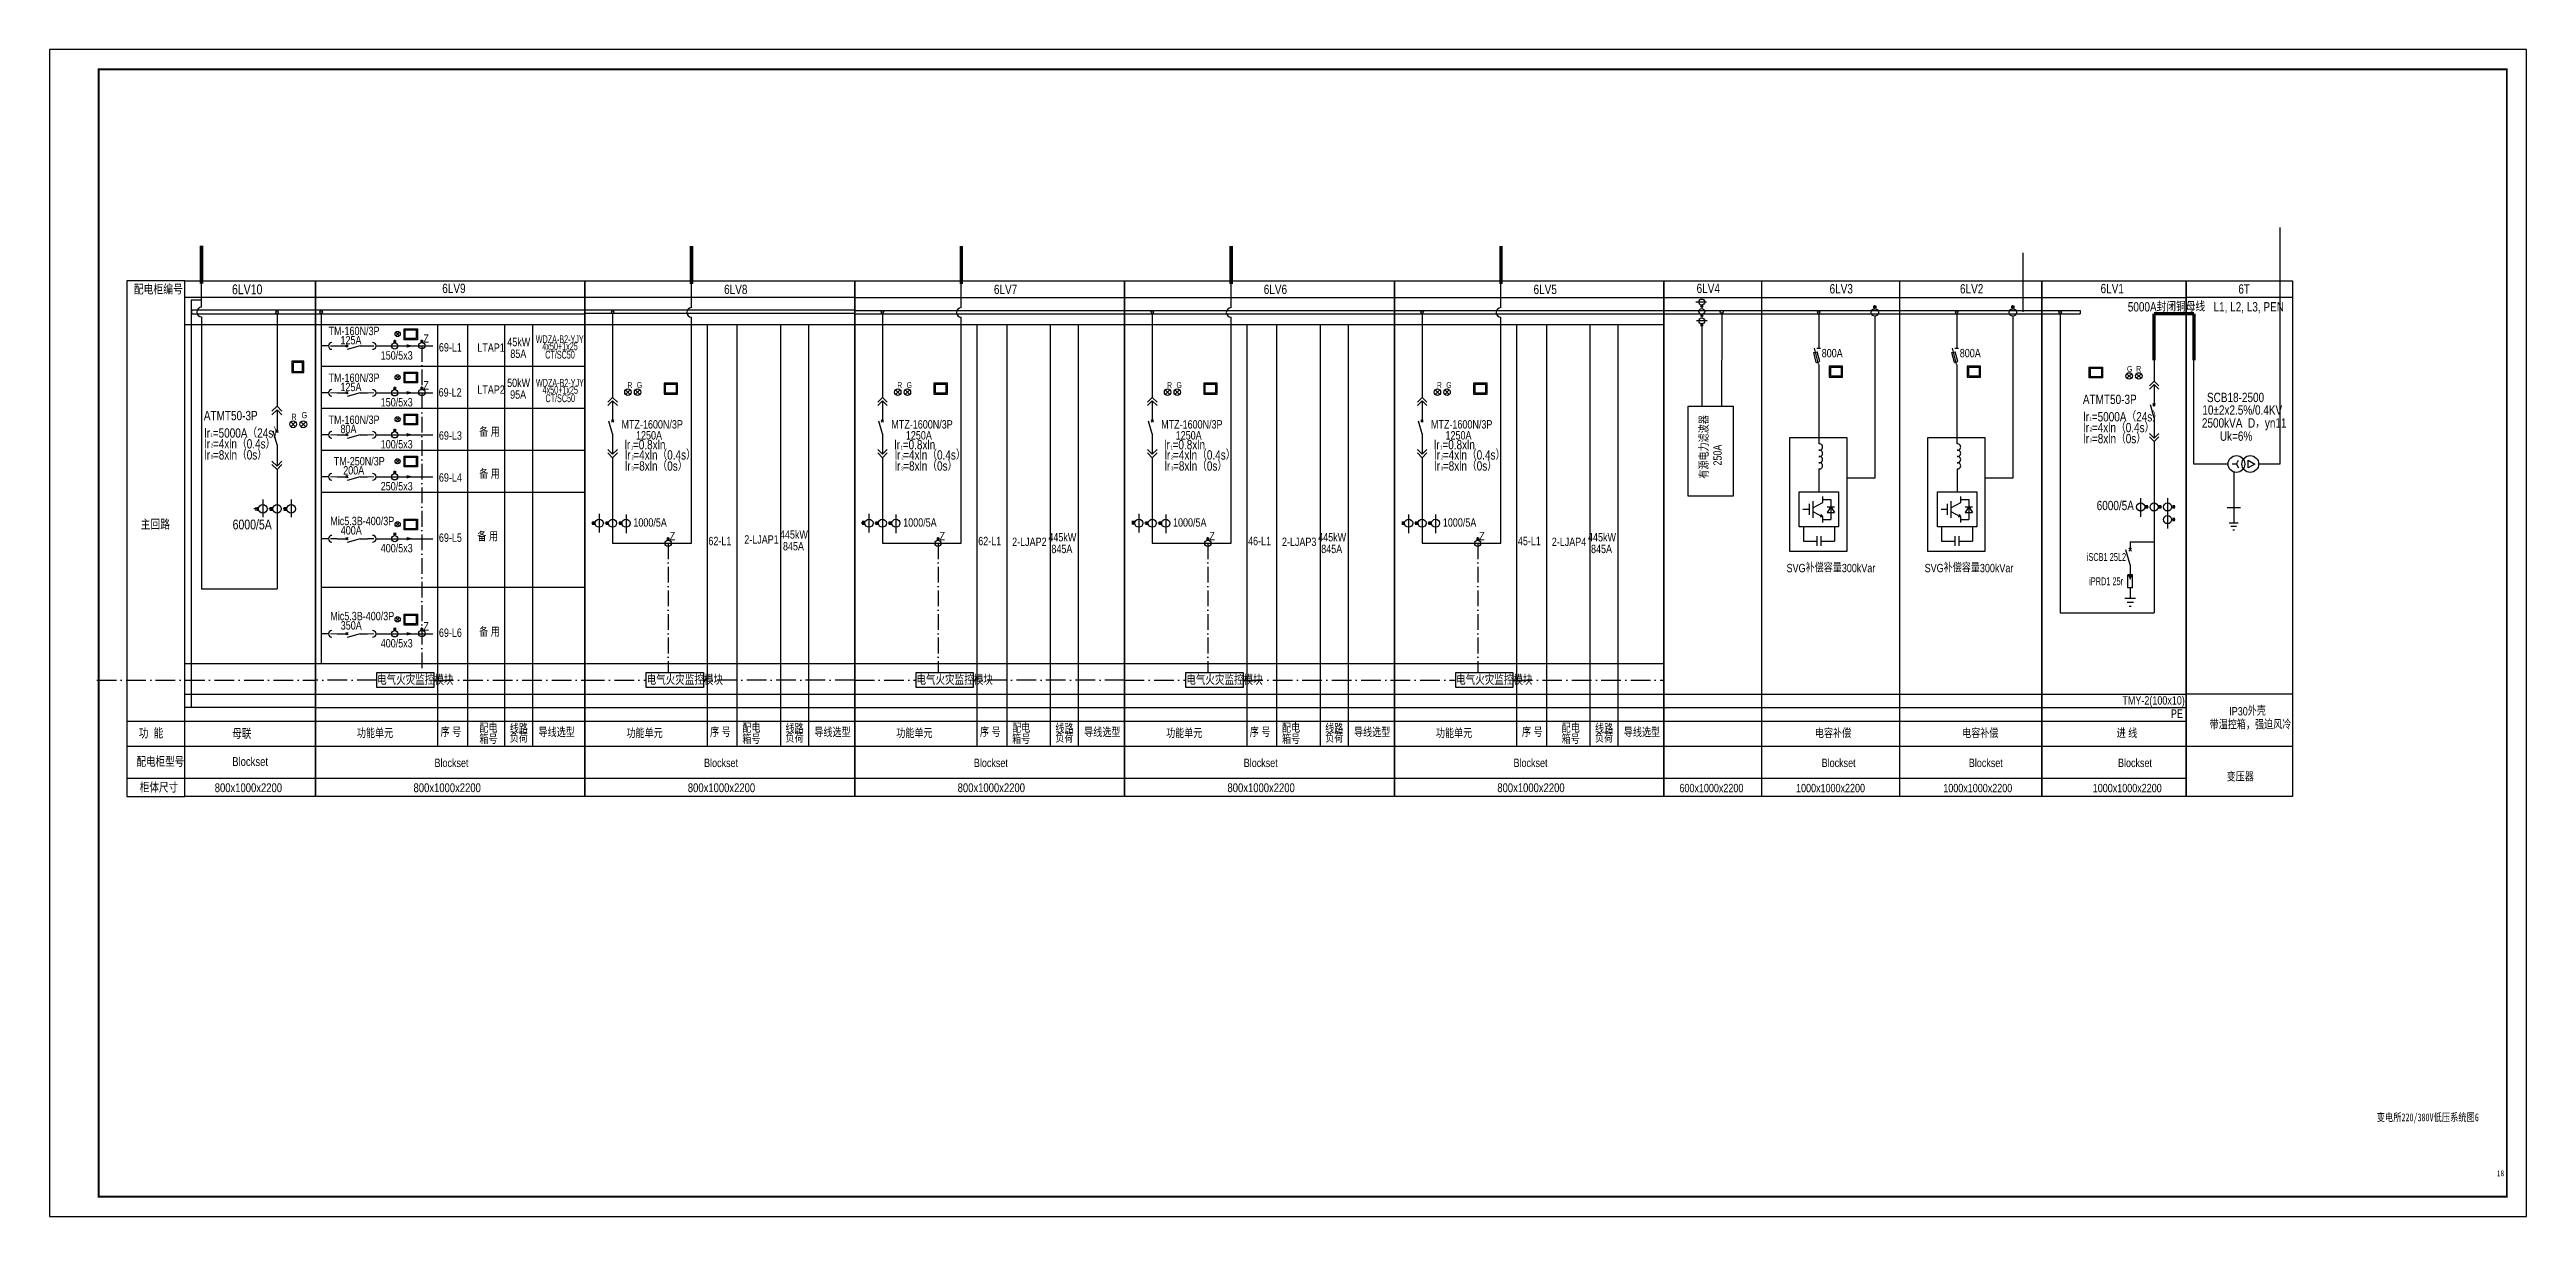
# Model space of a CAD drawing. Extents: x 562591 to 1355713, y 459382 to 835216.
# Drawn here: x 1096671 to 1222771, y 709962 to 769362 of the extents above; entities that cross this region are included whole.
import ezdxf
from ezdxf.enums import TextEntityAlignment as Align

# ---------------------------------------------------------------- set-up
doc = ezdxf.new("R2010")
doc.units = 0
doc.header["$LTSCALE"] = 1000
doc.header["$MEASUREMENT"] = 0
doc.linetypes.add('CONTROL', pattern=[1.5, 1, -0.25, 0, -0.25])
for name, color, linetype in [('!电气', 4, 'Continuous'), ('CAPDI-TK2', 7, 'Continuous'), ('ELEC', 3, 'Continuous'), ('esocket', 4, 'Continuous'), ('etext', 3, 'Continuous'), ('NOTE', 7, 'Continuous'), ('TEL_TITLE', 7, 'Continuous'), ('动力平面导线层', 3, 'Continuous'), ('动力平面尺寸标注层', 4, 'Continuous'), ('标注-动力', 7, 'Continuous'), ('照明平面导线层', 1, 'Continuous'), ('照明平面设备层', 3, 'Continuous')]:
    doc.layers.add(name, color=color, linetype=linetype)
doc.styles.add('CAPDI-仿宋', font='', dxfattribs={"width": 0.75})
doc.styles.add('CAPDI-宋体', font='', dxfattribs={"width": 0.75})
doc.styles.add('denggao', font='jrs.shx', dxfattribs={"width": 0.7, "height": 400, "bigfont": 'hztxt.shx'})
doc.styles.add('hz', font='jrs.shx', dxfattribs={"width": 0.7, "bigfont": 'hztxt.shx'})
doc.styles.add('JRS', font='jrs.shx', dxfattribs={"width": 0.9, "bigfont": 'hztxt.shx'})
doc.styles.get('CAPDI-仿宋').set_extended_font_data('FangSong')
doc.styles.get('CAPDI-宋体').set_extended_font_data('SimSun')
doc.linetypes.add('接地线', pattern='A,500,[136,eesltype.shx,S=100,R=0,X=0,Y=0],500,-200,60,-200', length=1460)

msp = doc.modelspace()

# ---------------------------------------------------------------- texts
at = {"layer": '!电气', "color": 120, "style": 'denggao', "width": 0.8}
for p in [(1113346, 737028, 770), (1127069, 737028, 770), (1140806, 737028, 770), (1154543, 737028, 770), (1168280, 737028, 770)]:
    msp.add_text('电气火灾监控模块', height=450, dxfattribs=at).set_placement(p)
at = {"color": 7, "ltscale": 0.75, "style": 'hz', "width": 0.7}
for s, height, p in [('G', 299, (1202435, 752959)), ('R', 299, (1202903, 752959)), ('R', 299, (1126092, 752134)), ('G', 299, (1126568, 752134)), ('R', 299, (1139829, 752134)), ('G', 299, (1140305, 752134)), ('R', 299, (1153566, 752134)), ('G', 299, (1154042, 752134)), ('R', 299, (1167303, 752134)), ('G', 299, (1167779, 752134)), ('R', 315, (1108984, 750509)), ('G', 315, (1109500, 750593)), ('1', 190, (1126260, 749009)), ('1', 190, (1139997, 749009)), ('1', 190, (1153734, 749009)), ('1', 190, (1167471, 749009))]:
    msp.add_text(s, height=height, dxfattribs=at).set_placement(p)
at = {"color": 1, "style": 'CAPDI-仿宋', "width": 0.75}
msp.add_text('18', height=300, dxfattribs=at).set_placement((1221449, 712009), align=Align.CENTER)
at = {"layer": 'CAPDI-TK2', "style": 'CAPDI-宋体', "width": 0.75}
msp.add_text('变电所220/380V低压系统图6', height=400, dxfattribs=at).set_placement((1217747, 714808), align=Align.CENTER)
at = {"layer": 'etext', "style": 'hz', "width": 0.7}
msp.add_text('iSCB1 25L2', height=400, dxfattribs=at).set_placement((1200389, 743329, -6761167))
msp.add_text('iPRD1 25r', height=400, dxfattribs=at).set_placement((1201372, 742304, -6761167), align=Align.MIDDLE)
at = {"layer": '动力平面尺寸标注层', "color": 3, "width": 0.8}
for s, height, style, p in [('配电柜编号', 500, 'JRS', (1100959, 756894)), ('6LV10', 500, 'JRS', (1105960, 756906)), ('6LV9', 475, 'JRS', (1116665, 756966)), ('6LV8', 475, 'JRS', (1131012, 756916)), ('6LV7', 475, 'JRS', (1144749, 756916)), ('6LV6', 475, 'JRS', (1158486, 756916)), ('6LV5', 475, 'JRS', (1172222, 756916)), ('6LV4', 475, 'JRS', (1180523, 756966)), ('6LV3', 475, 'JRS', (1187293, 756946)), ('6LV2', 475, 'JRS', (1193932, 756946)), ('6LV1', 475, 'JRS', (1201090, 756959)), ('6T', 475, 'JRS', (1208103, 756939)), ('5000A封闭铜母线   L1, L2, L3, PEN', 475, 'JRS', (1202474, 756028)), ('TM-160N/3P', 427.5, 'denggao', (1110877, 754824)), ('125A', 427.5, 'denggao', (1111482, 754355)), ('Z', 428, 'denggao', (1115705, 754440)), ('69-L1', 427.5, 'denggao', (1116494, 753990)), ('LTAP1', 427.5, 'denggao', (1118449, 753975)), ('800A', 427.5, 'denggao', (1186892, 753696)), ('800A', 427.5, 'denggao', (1193921, 753696)), ('TM-160N/3P', 427.5, 'denggao', (1110877, 752441)), ('150/5x3', 427.5, 'denggao', (1113531, 753578)), ('125A', 427.5, 'denggao', (1111482, 751973)), ('150/5x3', 427.5, 'denggao', (1113531, 751196)), ('Z', 428, 'denggao', (1115705, 752057)), ('69-L2', 427.5, 'denggao', (1116480, 751696)), ('LTAP2', 427.5, 'denggao', (1118449, 751838)), ('ATMT50-3P', 475, 'JRS', (1200188, 751319)), ('SCB18-2500', 475, 'JRS', (1206505, 751416)), ('ATMT50-3P', 475, 'JRS', (1104527, 750492)), ('TM-160N/3P', 427.5, 'denggao', (1110877, 750303)), ('MTZ-1600N/3P', 427.5, 'denggao', (1125789, 750069)), ('MTZ-1600N/3P', 427.5, 'denggao', (1139526, 750069)), ('MTZ-1600N/3P', 427.5, 'denggao', (1153263, 750069)), ('MTZ-1600N/3P', 427.5, 'denggao', (1167000, 750069)), ('lr =5000A（24s）', 475, 'JRS', (1200218, 750432)), ('lr =4xln（0.4s）', 475, 'JRS', (1200223, 749882)), ('2500kVA  D，yn11', 475, 'JRS', (1206248, 750118)), ('10%%P2x2.5%%%/0.4KV', 475, 'JRS', (1206270, 750777)), ('lr =5000A（24s）', 475, 'JRS', (1104558, 749605)), ('lr =4xln（0.4s）', 475, 'JRS', (1104563, 749055)), ('80A', 427.5, 'denggao', (1111482, 749835)), ('100/5x3', 427.5, 'denggao', (1113531, 749058)), ('69-L3', 427.5, 'denggao', (1116494, 749502)), ('备 用', 427.5, 'denggao', (1118542, 749655)), ('lr =0.8xln ', 475, 'JRS', (1125948, 749011)), ('1250A', 427.5, 'denggao', (1126529, 749511)), ('lr =0.8xln ', 475, 'JRS', (1139684, 749011)), ('1250A', 427.5, 'denggao', (1140266, 749511)), ('lr =0.8xln ', 475, 'JRS', (1153421, 749011)), ('1250A', 427.5, 'denggao', (1154003, 749511)), ('lr =0.8xln ', 475, 'JRS', (1167158, 749011)), ('1250A', 427.5, 'denggao', (1167740, 749511)), ('lr =8xln（0s）', 475, 'JRS', (1200224, 749319)), ('Uk=6%%%', 475, 'JRS', (1207160, 749446)), ('lr =8xln（0s）', 475, 'JRS', (1104564, 748492)), ('TM-250N/3P', 427.5, 'denggao', (1111143, 748193)), ('200A', 427.5, 'denggao', (1111622, 747730)), ('69-L4', 427.5, 'denggao', (1116494, 747364)), ('备 用', 427.5, 'denggao', (1118542, 747518)), ('lr =4xln（0.4s）', 475, 'JRS', (1125969, 748490)), ('lr =8xln（0s）', 475, 'JRS', (1125970, 747927)), ('lr =4xln（0.4s）', 475, 'JRS', (1139706, 748490)), ('lr =8xln（0s）', 475, 'JRS', (1139707, 747927)), ('lr =4xln（0.4s）', 475, 'JRS', (1153443, 748490)), ('lr =8xln（0s）', 475, 'JRS', (1153444, 747927)), ('lr =4xln（0.4s）', 475, 'JRS', (1167180, 748490)), ('lr =8xln（0s）', 475, 'JRS', (1167181, 747927)), ('250/5x3', 427.5, 'denggao', (1113531, 746921)), ('主回路', 500, 'JRS', (1101308, 744927)), ('6000/5A', 500, 'JRS', (1105991, 744935)), ('Mic5.3B-400/3P', 427.5, 'denggao', (1110965, 745149)), ('1000/5A', 427.5, 'denggao', (1126393, 745073)), ('1000/5A', 427.5, 'denggao', (1140130, 745073)), ('1000/5A', 427.5, 'denggao', (1153867, 745073)), ('1000/5A', 427.5, 'denggao', (1167604, 745073)), ('6000/5A', 475, 'JRS', (1200892, 745915)), ('400A', 427.5, 'denggao', (1111496, 744674)), ('400/5x3', 427.5, 'denggao', (1113531, 743766)), ('69-L5', 427.5, 'denggao', (1116494, 744303)), ('备 用', 427.5, 'denggao', (1118452, 744337)), ('Z', 428, 'denggao', (1128244, 744382)), ('62-L1', 427.5, 'denggao', (1130213, 744131)), ('2-LJAP1', 427.5, 'denggao', (1132039, 744210)), ('Z', 428, 'denggao', (1141981, 744382)), ('62-L1', 427.5, 'denggao', (1143950, 744131)), ('2-LJAP2', 427.5, 'denggao', (1145676, 744090)), ('Z', 428, 'denggao', (1155718, 744382)), ('46-L1', 427.5, 'denggao', (1157687, 744131)), ('2-LJAP3', 427.5, 'denggao', (1159413, 744090)), ('Z', 428, 'denggao', (1169455, 744382)), ('45-L1', 427.5, 'denggao', (1171424, 744131)), ('2-LJAP4', 427.5, 'denggao', (1173150, 744090)), ('SVG补偿容量300kVar', 427.5, 'denggao', (1185105, 742753)), ('SVG补偿容量300kVar', 427.5, 'denggao', (1192133, 742753)), ('Mic5.3B-400/3P', 427.5, 'denggao', (1110965, 740310)), ('350A', 427.5, 'denggao', (1111496, 739835)), ('Z', 428, 'denggao', (1115705, 739788)), ('400/5x3', 427.5, 'denggao', (1113531, 738927)), ('69-L6', 427.5, 'denggao', (1116494, 739464)), ('备 用', 427.5, 'denggao', (1118542, 739480)), ('TMY-2(100x10)', 427.5, 'denggao', (1202200, 736017)), ('PE', 427.5, 'denggao', (1204671, 735343)), ('带温控箱，强迫风冷', 427.5, 'denggao', (1206643, 734768)), ('IP30外壳', 427.5, 'denggao', (1207640, 735464)), ('功  能', 450, 'denggao', (1101217, 734304)), ('母联', 450, 'denggao', (1105973, 734280)), ('功能单元', 427.5, 'denggao', (1112317, 734321)), ('序 号', 427.5, 'denggao', (1116577, 734376)), ('箱号', 427.5, 'denggao', (1118554, 734021)), ('配电', 427.5, 'denggao', (1118554, 734584)), ('线路', 427.5, 'denggao', (1120100, 734560)), ('负荷', 427.5, 'denggao', (1120100, 734088)), ('导线选型', 427.5, 'denggao', (1121566, 734367)), ('功能单元', 427.5, 'denggao', (1126041, 734321)), ('序 号', 427.5, 'denggao', (1130300, 734376)), ('箱号', 427.5, 'denggao', (1131940, 734021)), ('配电', 427.5, 'denggao', (1131940, 734584)), ('线路', 427.5, 'denggao', (1134139, 734560)), ('负荷', 427.5, 'denggao', (1134139, 734088)), ('导线选型', 427.5, 'denggao', (1135606, 734367)), ('功能单元', 427.5, 'denggao', (1139778, 734321)), ('序 号', 427.5, 'denggao', (1144037, 734376)), ('箱号', 427.5, 'denggao', (1145677, 734021)), ('配电', 427.5, 'denggao', (1145677, 734584)), ('线路', 427.5, 'denggao', (1147876, 734560)), ('负荷', 427.5, 'denggao', (1147876, 734088)), ('导线选型', 427.5, 'denggao', (1149343, 734367)), ('功能单元', 427.5, 'denggao', (1153514, 734321)), ('序 号', 427.5, 'denggao', (1157774, 734376)), ('箱号', 427.5, 'denggao', (1159414, 734021)), ('配电', 427.5, 'denggao', (1159414, 734584)), ('线路', 427.5, 'denggao', (1161613, 734560)), ('负荷', 427.5, 'denggao', (1161613, 734088)), ('导线选型', 427.5, 'denggao', (1163080, 734367)), ('功能单元', 427.5, 'denggao', (1167251, 734321)), ('序 号', 427.5, 'denggao', (1171628, 734376)), ('箱号', 427.5, 'denggao', (1173655, 734021)), ('配电', 427.5, 'denggao', (1173655, 734584)), ('线路', 427.5, 'denggao', (1175350, 734560)), ('负荷', 427.5, 'denggao', (1175350, 734088)), ('导线选型', 427.5, 'denggao', (1176817, 734367)), ('电容补偿', 427.5, 'denggao', (1186545, 734321)), ('电容补偿', 427.5, 'denggao', (1194040, 734321)), ('进 线', 427.5, 'denggao', (1201906, 734321)), ('配电柜型号', 450, 'denggao', (1101097, 732854)), ('Blockset', 450, 'denggao', (1105973, 732893)), ('Blockset', 427.5, 'denggao', (1116271, 732837)), ('Blockset', 427.5, 'denggao', (1129994, 732837)), ('Blockset', 427.5, 'denggao', (1143731, 732837)), ('Blockset', 427.5, 'denggao', (1157468, 732837)), ('Blockset', 427.5, 'denggao', (1171205, 732837)), ('Blockset', 427.5, 'denggao', (1186889, 732837)), ('Blockset', 427.5, 'denggao', (1194383, 732837)), ('Blockset', 427.5, 'denggao', (1201977, 732837)), ('柜体尺寸', 450, 'denggao', (1101269, 731543)), ('800x1000x2200', 450, 'denggao', (1105081, 731560)), ('800x1000x2200', 450, 'denggao', (1115202, 731560)), ('800x1000x2200', 450, 'denggao', (1129166, 731560)), ('800x1000x2200', 450, 'denggao', (1142903, 731560)), ('800x1000x2200', 450, 'denggao', (1156640, 731560)), ('800x1000x2200', 450, 'denggao', (1170377, 731560)), ('600x1000x2200', 427.5, 'denggao', (1179649, 731555)), ('1000x1000x2200', 427.5, 'denggao', (1185587, 731555)), ('1000x1000x2200', 427.5, 'denggao', (1193082, 731555)), ('1000x1000x2200', 427.5, 'denggao', (1200691, 731555)), ('变压器', 427.5, 'denggao', (1207505, 732110))]:
    msp.add_text(s, height=height, dxfattribs=dict(at, style=style)).set_placement(p)
at = {"layer": '动力平面尺寸标注层', "color": 3, "style": 'denggao'}
for s, height, width, p in [('45kW', 427.5, 0.8, (1120559, 754482)), ('85A', 427.5, 0.8, (1120535, 753878)), ('WDZA-B2-YJY', 400, 0.6, (1122644, 754618)), ('4x50+1x25', 400, 0.6, (1122660, 754258)), ('CT/SC50', 400, 0.6, (1122660, 753838)), ('50kW', 427.5, 0.8, (1120551, 752404)), ('95A', 427.5, 0.8, (1120527, 751801)), ('WDZA-B2-YJY', 400, 0.6, (1122655, 752400)), ('4x50+1x25', 400, 0.6, (1122671, 752040)), ('CT/SC50', 400, 0.6, (1122671, 751621)), ('445kW', 427.5, 0.8, (1134566, 744685)), ('845A', 427.5, 0.8, (1134543, 744081)), ('445kW', 427.5, 0.8, (1148233, 744546)), ('845A', 427.5, 0.8, (1148209, 743942)), ('445kW', 427.5, 0.8, (1161970, 744546)), ('845A', 427.5, 0.8, (1161946, 743942)), ('445kW', 427.5, 0.8, (1175707, 744546)), ('845A', 427.5, 0.8, (1175683, 743942))]:
    msp.add_text(s, height=height, dxfattribs=dict(at, width=width)).set_placement(p, align=Align.MIDDLE)
at = {"layer": '动力平面尺寸标注层', "color": 3, "style": 'denggao', "width": 0.8}
for s, p in [('有源电力滤波器', (1181137, 747519, 0)), ('250A', (1181800, 748185, 0))]:
    msp.add_text(s, height=427.5, rotation=90, dxfattribs=at).set_placement(p)
at = {"layer": '标注-动力', "color": 7, "ltscale": 0.75, "style": 'hz', "width": 0.7}
for s, p in [('1', (1200516, 750465)), ('1', (1104855, 749638)), ('2', (1104878, 749107)), ('3', (1200529, 749369)), ('2', (1200539, 749933)), ('3', (1104868, 748543)), ('3', (1126290, 747943)), ('2', (1126300, 748506)), ('3', (1140027, 747943)), ('2', (1140037, 748506)), ('3', (1153764, 747943)), ('2', (1153774, 748506)), ('3', (1167501, 747943)), ('2', (1167511, 748506))]:
    msp.add_text(s, height=190, dxfattribs=at).set_placement(p)

# ---------------------------------------------------------------- linework, layer by layer
at = {"layer": '!电气'}
for p, q in [((1110190, 756740), (1103561, 756740)), ((1123926, 756740), (1110203, 756740)), ((1123926, 731332), (1123926, 757595)), ((1137663, 756740), (1123926, 756740)), ((1137663, 756740), (1178860, 756740)), ((1178860, 756740), (1198106, 756740)), ((1178860, 756740), (1198106, 756740)), ((1183826, 757595), (1183826, 731332)), ((1183826, 757595), (1183826, 731332)), ((1190855, 757595), (1190855, 731332)), ((1198106, 756740), (1205446, 756740)), ((1210866, 756740), (1205446, 756740)), ((1103561, 755358), (1110190, 755358)), ((1110190, 756091), (1103922, 756091)), ((1103922, 755914), (1110190, 755914)), ((1110190, 755914), (1123926, 755914)), ((1123926, 756091), (1110203, 756091)), ((1110203, 755358), (1123926, 755358)), ((1116421, 755358), (1116421, 733897)), ((1117941, 755358), (1117941, 733897)), ((1119839, 755358), (1119839, 733897)), ((1121264, 755358), (1121264, 733897)), ((1137663, 756091), (1123926, 756091)), ((1137663, 755920), (1123926, 755920)), ((1123926, 755358), (1137663, 755358)), ((1130144, 755358), (1130144, 733897)), ((1131664, 755358), (1131664, 733897)), ((1133878, 755358), (1133878, 733897)), ((1135303, 755358), (1135303, 733897)), ((1137663, 755358), (1151400, 755358)), ((1143881, 755358), (1143881, 733897)), ((1145401, 755358), (1145401, 733897)), ((1147615, 755358), (1147615, 733897)), ((1149040, 755358), (1149040, 733897)), ((1151400, 755358), (1165137, 755358)), ((1157618, 755358), (1157618, 733897)), ((1159138, 755358), (1159138, 733897)), ((1161352, 755358), (1161352, 733897)), ((1162777, 755358), (1162777, 733897)), ((1165124, 755358), (1169090, 755358)), ((1169104, 755358), (1178860, 755358)), ((1171355, 755358), (1171355, 733897)), ((1172875, 755358), (1172875, 733897)), ((1175089, 755358), (1175089, 733897)), ((1176514, 755358), (1176514, 733897)), ((1110520, 753247), (1123926, 753247)), ((1110520, 751109), (1123926, 751109)), ((1137650, 751083), (1137663, 751083)), ((1151387, 751083), (1151400, 751083)), ((1165124, 751083), (1165137, 751083)), ((1110507, 748972), (1123913, 748972)), ((1137650, 748946), (1137663, 748946)), ((1151387, 748946), (1151400, 748946)), ((1165124, 748946), (1165137, 748946)), ((1110507, 746834), (1123913, 746834)), ((1110520, 741995), (1123926, 741995)), ((1103561, 738101), (1110190, 738101)), ((1110203, 738101), (1123926, 738101)), ((1123926, 738101), (1137663, 738101)), ((1137663, 738101), (1151400, 738101)), ((1151400, 738101), (1169104, 738101)), ((1169104, 738101), (1178860, 738101)), ((1103561, 736549), (1110190, 736549)), ((1110190, 736549), (1110190, 736549)), ((1110190, 736549), (1110190, 736549)), ((1110190, 736549), (1114156, 736549)), ((1114156, 736549), (1114170, 736549)), ((1114170, 736549), (1123926, 736549)), ((1123913, 736549), (1123913, 736549)), ((1123913, 736549), (1123913, 736549)), ((1123913, 736549), (1127879, 736549)), ((1123926, 736549), (1123926, 736549)), ((1123926, 736549), (1123926, 736549)), ((1123926, 736549), (1137663, 736549)), ((1123926, 736549), (1123926, 736549)), ((1123926, 736549), (1123926, 736549)), ((1127879, 736549), (1127893, 736549)), ((1137650, 736549), (1141616, 736549)), ((1137650, 736549), (1137650, 736549)), ((1137650, 736549), (1137650, 736549)), ((1137663, 736549), (1151400, 736549)), ((1141616, 736549), (1141630, 736549)), ((1151387, 736549), (1155353, 736549)), ((1151387, 736549), (1151387, 736549)), ((1151387, 736549), (1151387, 736549)), ((1151400, 736549), (1165137, 736549)), ((1155353, 736549), (1155367, 736549)), ((1165124, 736549), (1165124, 736549)), ((1165124, 736549), (1165124, 736549)), ((1165124, 736549), (1169090, 736549)), ((1169090, 736549), (1169104, 736549)), ((1169104, 736549), (1178860, 736549)), ((1178860, 736549), (1198106, 736549)), ((1198106, 736549), (1205446, 736549)), ((1210866, 736549), (1205446, 736549)), ((1100610, 735180), (1110190, 735180)), ((1110190, 735180), (1110190, 735180)), ((1110190, 735180), (1110190, 735180)), ((1110203, 735180), (1123926, 735180)), ((1123913, 735180), (1123913, 735180)), ((1123913, 735180), (1123913, 735180)), ((1123913, 735180), (1127879, 735180)), ((1123926, 735180), (1137663, 735180)), ((1123926, 735180), (1123926, 735180)), ((1123926, 735180), (1123926, 735180)), ((1127879, 735180), (1127893, 735180)), ((1137650, 735180), (1141616, 735180)), ((1137650, 735180), (1137650, 735180)), ((1137650, 735180), (1137650, 735180)), ((1137663, 735180), (1151400, 735180)), ((1141616, 735180), (1141630, 735180)), ((1151387, 735180), (1155353, 735180)), ((1151387, 735180), (1151387, 735180)), ((1151387, 735180), (1151387, 735180)), ((1151400, 735180), (1165137, 735180)), ((1155353, 735180), (1155367, 735180)), ((1165124, 735180), (1165124, 735180)), ((1165124, 735180), (1165124, 735180)), ((1165124, 735180), (1169090, 735180)), ((1169090, 735180), (1169104, 735180)), ((1169104, 735180), (1178860, 735180)), ((1178860, 735180), (1198106, 735180)), ((1198106, 735180), (1205446, 735180)), ((1100610, 733897), (1110190, 733897)), ((1110190, 733897), (1114156, 733897)), ((1114156, 733897), (1114170, 733897)), ((1114170, 733897), (1123926, 733897)), ((1123926, 733897), (1137663, 733897)), ((1127879, 733897), (1127893, 733897)), ((1137663, 733897), (1151400, 733897)), ((1141616, 733897), (1141630, 733897)), ((1151400, 733897), (1165137, 733897)), ((1155353, 733897), (1155367, 733897)), ((1165124, 733897), (1169090, 733897)), ((1169090, 733897), (1169104, 733897)), ((1169104, 733897), (1178860, 733897)), ((1178860, 733897), (1198106, 733897)), ((1198106, 733897), (1205446, 733897)), ((1205446, 733897), (1210866, 733897)), ((1100610, 732274), (1110188, 732274)), ((1110203, 732272), (1123926, 732273)), ((1123926, 732274), (1137663, 732274)), ((1123926, 732274), (1123926, 732274)), ((1123926, 732274), (1123926, 732274)), ((1137650, 732274), (1137650, 732274)), ((1137650, 732274), (1137650, 732274)), ((1137663, 732274), (1151400, 732274)), ((1151387, 732274), (1151387, 732274)), ((1151387, 732274), (1151387, 732274)), ((1151400, 732274), (1165137, 732274)), ((1165124, 732274), (1165124, 732274)), ((1165124, 732274), (1165124, 732274)), ((1165124, 732274), (1169090, 732274)), ((1169090, 732274), (1178860, 732274)), ((1178860, 732274), (1198106, 732274)), ((1198106, 732274), (1205446, 732274))]:
    msp.add_line(p, q, dxfattribs=at)
for points in [[(1103561, 757595), (1100610, 757595), (1100610, 731332), (1103561, 731332)], [(1103561, 757595), (1110190, 757595), (1110190, 731332), (1103561, 731332)], [(1110203, 757595), (1123926, 757595), (1123926, 731332), (1110203, 731332)], [(1110203, 757595), (1110203, 757595), (1110203, 731332), (1110203, 731332)], [(1110203, 757595), (1110203, 757595), (1110203, 731332), (1110203, 731332)], [(1110203, 757595), (1110203, 757595), (1110203, 731332), (1110203, 731332)], [(1110203, 757595), (1110203, 757595), (1110203, 731332), (1110203, 731332)], [(1123926, 757595), (1137663, 757595), (1137663, 731332), (1123926, 731332)], [(1123926, 757595), (1123926, 757595), (1123926, 731332), (1123926, 731332)], [(1123926, 757595), (1123926, 757595), (1123926, 731332), (1123926, 731332)], [(1137663, 757595), (1151400, 757595), (1151400, 731332), (1137663, 731332)], [(1137663, 757595), (1137663, 757595), (1137663, 731332), (1137663, 731332)], [(1137663, 757595), (1137663, 757595), (1137663, 731332), (1137663, 731332)], [(1137663, 757595), (1137663, 757595), (1137663, 731332), (1137663, 731332)], [(1151400, 757595), (1165137, 757595), (1165137, 731332), (1151400, 731332)], [(1151400, 757595), (1151400, 757595), (1151400, 731332), (1151400, 731332)], [(1151400, 757595), (1151400, 757595), (1151400, 731332), (1151400, 731332)], [(1151400, 757595), (1151400, 757595), (1151400, 731332), (1151400, 731332)], [(1165137, 757595), (1165137, 757595), (1165137, 731332), (1165137, 731332)], [(1165137, 757595), (1165137, 757595), (1165137, 731332), (1165137, 731332)], [(1165137, 757595), (1178860, 757595), (1178860, 731332), (1165137, 731332)], [(1165137, 757595), (1165137, 757595), (1165137, 731332), (1165137, 731332)], [(1178860, 757595), (1198106, 757595), (1198106, 731332), (1178860, 731332)], [(1178860, 757595), (1198106, 757595), (1198106, 731332), (1178860, 731332)], [(1198106, 757595), (1205446, 757595), (1205446, 731332), (1198106, 731332)], [(1205446, 757595), (1210866, 757595), (1210866, 731332), (1205446, 731332)]]:
    msp.add_lwpolyline(points, close=True, dxfattribs=at)
at = {"layer": '!电气', "color": 1}
msp.add_lwpolyline([(1182402, 751199), (1180082, 751199), (1180082, 746650), (1182402, 746650)], close=True, dxfattribs=at)
at = {"color": 4, "ltscale": 0.3}
for p, q in [((1103922, 755914), (1103922, 756085)), ((1137663, 756085), (1178860, 756085)), ((1137663, 755914), (1178860, 755914)), ((1178860, 756085), (1198106, 756085)), ((1178860, 755914), (1198106, 755914)), ((1198106, 756085), (1198106, 756085)), ((1198106, 756085), (1200055, 756085)), ((1198106, 755914), (1198106, 755914)), ((1198106, 755914), (1200055, 755914)), ((1200055, 756085), (1200055, 755914))]:
    msp.add_line(p, q, dxfattribs=at)
at = {"color": 7, "ltscale": 0.3}
for p, q in [((1125094, 751414), (1125336, 751656)), ((1125578, 751414), (1125336, 751656)), ((1138831, 751414), (1139073, 751656)), ((1139315, 751414), (1139073, 751656)), ((1152568, 751414), (1152810, 751656)), ((1153052, 751414), (1152810, 751656)), ((1166305, 751414), (1166547, 751656)), ((1166789, 751414), (1166547, 751656)), ((1203572, 752240), (1203813, 752482)), ((1203572, 752069), (1203813, 752311)), ((1204055, 752240), (1203813, 752482)), ((1204055, 752069), (1203813, 752311)), ((1107996, 750953), (1108251, 751208)), ((1107996, 750773), (1108251, 751028)), ((1108505, 750953), (1108251, 751208)), ((1108505, 750773), (1108251, 751028)), ((1125094, 751243), (1125336, 751485)), ((1125336, 749794), (1125149, 750452)), ((1125275, 750391), (1125396, 750512)), ((1125275, 750512), (1125396, 750391)), ((1125578, 751243), (1125336, 751485)), ((1138831, 751243), (1139073, 751485)), ((1139073, 749794), (1138886, 750452)), ((1139012, 750391), (1139133, 750512)), ((1139012, 750512), (1139133, 750391)), ((1139315, 751243), (1139073, 751485)), ((1152568, 751243), (1152810, 751485)), ((1152810, 749794), (1152623, 750452)), ((1152749, 750391), (1152870, 750512)), ((1152749, 750512), (1152870, 750391)), ((1153052, 751243), (1152810, 751485)), ((1166305, 751243), (1166547, 751485)), ((1166547, 749794), (1166360, 750452)), ((1166486, 750391), (1166607, 750512)), ((1166486, 750512), (1166607, 750391)), ((1166789, 751243), (1166547, 751485)), ((1203813, 750619), (1203626, 751277)), ((1203874, 751216), (1203753, 751337)), ((1203874, 751337), (1203753, 751216)), ((1108251, 749247), (1108054, 749940)), ((1108187, 749876), (1108314, 750003)), ((1108187, 750003), (1108314, 749876)), ((1203572, 749825), (1203813, 749583)), ((1203572, 749654), (1203813, 749412)), ((1204055, 749825), (1203813, 749583)), ((1204055, 749654), (1203813, 749412)), ((1107996, 748411), (1108251, 748157)), ((1107996, 748231), (1108251, 747977)), ((1108505, 748411), (1108251, 748157)), ((1108505, 748231), (1108251, 747977)), ((1125094, 749000), (1125336, 748758)), ((1125094, 748829), (1125336, 748587)), ((1125578, 749000), (1125336, 748758)), ((1125578, 748829), (1125336, 748587)), ((1138831, 749000), (1139073, 748758)), ((1138831, 748829), (1139073, 748587)), ((1139315, 749000), (1139073, 748758)), ((1139315, 748829), (1139073, 748587)), ((1152568, 749000), (1152810, 748758)), ((1152568, 748829), (1152810, 748587)), ((1153052, 749000), (1152810, 748758)), ((1153052, 748829), (1152810, 748587)), ((1166305, 749000), (1166547, 748758)), ((1166305, 748829), (1166547, 748587)), ((1166789, 749000), (1166547, 748758)), ((1166789, 748829), (1166547, 748587)), ((1208097, 745254), (1207635, 745254)), ((1208004, 745080), (1207728, 745080)), ((1207906, 744905), (1207823, 744905))]:
    msp.add_line(p, q, dxfattribs=at)
at = {"color": 1, "ltscale": 0.3}
for p, q in [((1202596, 744299), (1202596, 743903)), ((1202596, 744299), (1203813, 744299)), ((1202596, 743134), (1202596, 742627)), ((1202596, 741961), (1202596, 741431))]:
    msp.add_line(p, q, dxfattribs=at)
at = {"color": 0, "ltscale": 0.3}
for p, q in [((1202716, 742627), (1202476, 742627)), ((1202476, 741961), (1202476, 742627)), ((1202716, 741961), (1202476, 741961)), ((1202716, 741961), (1202716, 742627))]:
    msp.add_line(p, q, dxfattribs=at)
at = {"color": 3, "ltscale": 0.3}
for p, q in [((1202327, 741431), (1202866, 741431)), ((1202435, 741227), (1202758, 741227)), ((1202549, 741023), (1202647, 741023))]:
    msp.add_line(p, q, dxfattribs=at)
at = {"color": 4, "ltscale": 0.3}
for centre in [(1110498, 756002), (1125336, 756002), (1139073, 756002), (1152810, 756002), (1166547, 756002)]:
    msp.add_circle(centre, 64.1, dxfattribs=at)
at = {"color": 0, "ltscale": 0.3}
msp.add_solid([(1202477, 742627), (1202716, 742627), (1202596, 742351), (1202716, 742627)], dxfattribs=at)
at = {"layer": 'ELEC', "color": 0}
for p, q in [((1202596, 743134), (1202378, 743903)), ((1202667, 743832), (1202526, 743973)), ((1202667, 743973), (1202526, 743832))]:
    msp.add_line(p, q, dxfattribs=at)
at = {"layer": 'esocket'}
for points in [[(1113326, 737651), (1116235, 737651), (1116235, 736883), (1113326, 736883)], [(1127049, 737651), (1129958, 737651), (1129958, 736883), (1127049, 736883)], [(1140786, 737651), (1143695, 737651), (1143695, 736883), (1140786, 736883)], [(1154523, 737651), (1157432, 737651), (1157432, 736883), (1154523, 736883)], [(1168260, 737651), (1171169, 737651), (1171169, 736883), (1168260, 736883)]]:
    msp.add_lwpolyline(points, close=True, dxfattribs=at)
at = {"layer": 'NOTE'}
msp.add_circle((1108251, 755998), 67.5, dxfattribs=at)
at = {"layer": 'TEL_TITLE'}
msp.add_lwpolyline([(1096671, 709962), (1222771, 709962), (1222771, 769362), (1096671, 769362)], close=True, dxfattribs=at)
at = {"layer": 'TEL_TITLE', "const_width": 100}
msp.add_lwpolyline([(1099171, 710962), (1221771, 710962), (1221771, 768362), (1099171, 768362)], close=True, dxfattribs=at)
at = {"layer": '动力平面导线层', "linetype": '接地线', "ltscale": 0.01}
msp.add_line((1207866, 747860), (1207866, 745254), dxfattribs=at)
at = {"layer": '动力平面导线层', "linetype": '接地线', "ltscale": 0.002}
for p, q in [((1110190, 735874), (1103561, 735874)), ((1110190, 735874), (1123926, 735874)), ((1123913, 735874), (1137650, 735874)), ((1137663, 735874), (1151400, 735874)), ((1151400, 735875), (1169117, 735874)), ((1169117, 735874), (1178860, 735874)), ((1178860, 735875), (1198106, 735875)), ((1198106, 735875), (1205446, 735875))]:
    msp.add_line(p, q, dxfattribs=at)
msp.add_lwpolyline([(1104412, 756605), (1103875, 756605), (1103875, 735875)], dxfattribs=at)
at = {"layer": '动力平面尺寸标注层', "color": 3}
for p, q in [((1197130, 759021), (1197130, 756011)), ((1207541, 746050), (1208204, 746050))]:
    msp.add_line(p, q, dxfattribs=at)
at = {"layer": '标注-动力', "ltscale": 0.3}
for p, q in [((1180850, 756314), (1180724, 756314)), ((1180850, 756263), (1180724, 756263)), ((1180850, 755836), (1180724, 755836)), ((1180850, 755786), (1180724, 755786)), ((1180850, 755353), (1180724, 755353)), ((1180787, 756358), (1180787, 756220)), ((1180787, 755880), (1180787, 755742)), ((1180787, 755397), (1180787, 755259)), ((1189674, 756289), (1189516, 756289)), ((1189674, 756226), (1189516, 756226)), ((1189595, 756171), (1189595, 756343)), ((1196703, 756289), (1196545, 756289)), ((1196703, 756226), (1196545, 756226)), ((1196624, 756171), (1196624, 756343)), ((1111881, 754212), (1111760, 754333)), ((1111760, 754212), (1111881, 754333)), ((1112478, 754273), (1111820, 754086)), ((1114176, 754536), (1114310, 754536)), ((1114176, 754482), (1114310, 754482)), ((1114243, 754434), (1114243, 754582)), ((1114299, 754975), (1114485, 754790)), ((1114299, 754790), (1114485, 754975)), ((1115561, 754547), (1115695, 754547)), ((1115561, 754494), (1115695, 754494)), ((1115628, 754446), (1115628, 754593)), ((1180850, 755302), (1180724, 755302)), ((1186732, 753343), (1186523, 754166)), ((1186642, 754158), (1186822, 754158)), ((1193761, 753343), (1193552, 754166)), ((1193671, 754158), (1193851, 754158)), ((1186489, 753935), (1186664, 753979)), ((1186615, 753436), (1186489, 753935)), ((1186615, 753436), (1186790, 753480)), ((1186790, 753480), (1186664, 753979)), ((1193518, 753935), (1193693, 753979)), ((1193644, 753436), (1193518, 753935)), ((1193644, 753436), (1193819, 753480)), ((1193819, 753480), (1193693, 753979)), ((1202658, 752863), (1202426, 752631)), ((1202658, 752631), (1202426, 752863)), ((1203150, 752631), (1202918, 752863)), ((1203150, 752863), (1202918, 752631)), ((1111881, 751830), (1111760, 751951)), ((1111760, 751830), (1111881, 751951)), ((1112478, 751890), (1111820, 751703)), ((1114176, 752153), (1114310, 752153)), ((1114176, 752099), (1114310, 752099)), ((1114243, 752052), (1114243, 752199)), ((1114298, 752772), (1114484, 752587)), ((1114298, 752587), (1114484, 752772)), ((1115561, 752165), (1115695, 752165)), ((1115561, 752111), (1115695, 752111)), ((1115628, 752064), (1115628, 752211)), ((1126000, 751806), (1126232, 752038)), ((1126000, 752038), (1126232, 751806)), ((1126491, 752038), (1126723, 751806)), ((1126491, 751806), (1126723, 752038)), ((1139737, 751806), (1139969, 752038)), ((1139737, 752038), (1139969, 751806)), ((1140228, 752038), (1140460, 751806)), ((1140228, 751806), (1140460, 752038)), ((1153474, 751806), (1153706, 752038)), ((1153474, 752038), (1153706, 751806)), ((1153965, 752038), (1154197, 751806)), ((1153965, 751806), (1154197, 752038)), ((1167211, 751806), (1167443, 752038)), ((1167211, 752038), (1167443, 751806)), ((1167702, 752038), (1167934, 751806)), ((1167702, 751806), (1167934, 752038)), ((1108949, 750164), (1109194, 750408)), ((1108949, 750408), (1109194, 750164)), ((1109467, 750408), (1109711, 750164)), ((1109467, 750164), (1109711, 750408)), ((1114298, 750635), (1114484, 750449)), ((1114298, 750449), (1114484, 750635)), ((1111881, 749692), (1111760, 749813)), ((1111760, 749692), (1111881, 749813)), ((1112478, 749753), (1111820, 749566)), ((1114176, 750015), (1114310, 750015)), ((1114176, 749962), (1114310, 749962)), ((1114243, 749914), (1114243, 750061)), ((1186738, 749602), (1186738, 749288)), ((1193767, 749602), (1193767, 749288)), ((1114176, 747878), (1114310, 747878)), ((1114176, 747824), (1114310, 747824)), ((1114243, 747777), (1114243, 747924)), ((1114298, 748497), (1114484, 748312)), ((1114298, 748312), (1114484, 748497)), ((1186753, 748011), (1186753, 747425)), ((1193782, 748011), (1193782, 747425)), ((1111881, 747555), (1111760, 747676)), ((1111760, 747555), (1111881, 747676)), ((1112478, 747615), (1111820, 747428)), ((1186753, 747425), (1186753, 746846)), ((1186953, 746308), (1186953, 746603)), ((1193782, 747425), (1193782, 746846)), ((1193982, 746308), (1193982, 746603)), ((1107315, 745979), (1107068, 745979)), ((1107179, 746069), (1107179, 745889)), ((1107251, 746069), (1107251, 745889)), ((1108035, 745979), (1107838, 745979)), ((1107899, 746069), (1107899, 745889)), ((1107971, 746069), (1107971, 745889)), ((1108755, 745979), (1108558, 745979)), ((1108619, 746069), (1108619, 745889)), ((1108691, 746069), (1108691, 745889)), ((1114299, 745291), (1114485, 745105)), ((1114299, 745105), (1114485, 745291)), ((1124447, 745252), (1124260, 745252)), ((1124318, 745338), (1124318, 745167)), ((1124387, 745338), (1124387, 745167)), ((1125131, 745252), (1124944, 745252)), ((1125002, 745338), (1125002, 745167)), ((1125071, 745338), (1125071, 745167)), ((1125815, 745252), (1125628, 745252)), ((1125686, 745338), (1125686, 745167)), ((1125755, 745338), (1125755, 745167)), ((1138184, 745252), (1137997, 745252)), ((1138055, 745364), (1138055, 745193)), ((1138055, 745338), (1138055, 745167)), ((1138124, 745364), (1138124, 745193)), ((1138124, 745338), (1138124, 745167)), ((1138868, 745252), (1138681, 745252)), ((1138739, 745338), (1138739, 745167)), ((1138808, 745338), (1138808, 745167)), ((1139552, 745252), (1139365, 745252)), ((1139423, 745338), (1139423, 745167)), ((1139492, 745338), (1139492, 745167)), ((1151792, 745364), (1151792, 745193)), ((1151861, 745364), (1151861, 745193)), ((1152605, 745252), (1152418, 745252)), ((1152476, 745338), (1152476, 745167)), ((1152545, 745338), (1152545, 745167)), ((1153289, 745252), (1153102, 745252)), ((1153160, 745338), (1153160, 745167)), ((1153229, 745338), (1153229, 745167)), ((1165529, 745338), (1165529, 745167)), ((1165598, 745338), (1165598, 745167)), ((1166342, 745252), (1166155, 745252)), ((1166213, 745338), (1166213, 745167)), ((1166282, 745338), (1166282, 745167)), ((1167026, 745252), (1166839, 745252)), ((1166897, 745338), (1166897, 745167)), ((1166966, 745338), (1166966, 745167)), ((1186254, 745944), (1185937, 745944)), ((1186254, 746232), (1186254, 745672)), ((1186444, 746366), (1186444, 745522)), ((1186444, 746036), (1186953, 746308)), ((1186444, 745852), (1186953, 745579)), ((1186953, 745579), (1186806, 745579)), ((1186953, 745579), (1186872, 745702)), ((1186953, 746456), (1187352, 746456)), ((1186953, 745285), (1186953, 745579)), ((1186953, 745432), (1187352, 745432)), ((1187168, 746091), (1187535, 746091)), ((1187352, 746091), (1187168, 745796)), ((1187168, 745796), (1187535, 745796)), ((1187352, 746456), (1187352, 745432)), ((1187352, 746091), (1187535, 745796)), ((1193283, 745944), (1192966, 745944)), ((1193283, 746232), (1193283, 745672)), ((1193473, 746366), (1193473, 745522)), ((1193473, 746036), (1193982, 746308)), ((1193473, 745852), (1193982, 745579)), ((1193982, 745579), (1193835, 745579)), ((1193982, 745579), (1193901, 745702)), ((1193982, 746456), (1194380, 746456)), ((1193982, 745285), (1193982, 745579)), ((1193982, 745432), (1194380, 745432)), ((1194197, 746091), (1194564, 746091)), ((1194380, 746091), (1194197, 745796)), ((1194197, 745796), (1194564, 745796)), ((1194380, 746456), (1194380, 745432)), ((1194380, 746091), (1194564, 745796)), ((1203335, 746078), (1203522, 746078)), ((1203395, 746163), (1203395, 745992)), ((1203463, 746163), (1203463, 745992)), ((1204019, 746078), (1204206, 746078)), ((1204079, 746163), (1204079, 745992)), ((1204147, 746163), (1204147, 745992)), ((1204703, 746078), (1204890, 746078)), ((1204703, 745433), (1204890, 745433)), ((1204763, 746163), (1204763, 745992)), ((1204763, 745519), (1204763, 745348)), ((1204831, 746163), (1204831, 745992)), ((1204831, 745519), (1204831, 745348)), ((1111881, 744400), (1111760, 744521)), ((1111760, 744400), (1111881, 744521)), ((1112478, 744461), (1111820, 744274)), ((1114176, 744739), (1114310, 744739)), ((1114176, 744685), (1114310, 744685)), ((1114243, 744622), (1114243, 744769)), ((1128100, 744490), (1128235, 744490)), ((1128100, 744436), (1128235, 744436)), ((1128168, 744389), (1128168, 744536)), ((1141837, 744490), (1141972, 744490)), ((1141837, 744436), (1141972, 744436)), ((1141905, 744389), (1141905, 744536)), ((1155574, 744490), (1155709, 744490)), ((1155574, 744436), (1155709, 744436)), ((1155642, 744389), (1155642, 744536)), ((1169311, 744490), (1169446, 744490)), ((1169311, 744436), (1169446, 744436)), ((1169379, 744389), (1169379, 744536)), ((1185959, 745064), (1185959, 744340)), ((1185959, 744340), (1186641, 744340)), ((1186641, 744589), (1186641, 744092)), ((1186847, 744589), (1186847, 744092)), ((1186847, 744340), (1187547, 744340)), ((1187547, 745064), (1187547, 744340)), ((1192988, 745064), (1192988, 744340)), ((1192988, 744340), (1193669, 744340)), ((1193669, 744589), (1193669, 744092)), ((1193876, 744589), (1193876, 744092)), ((1193876, 744340), (1194576, 744340)), ((1194576, 745064), (1194576, 744340)), ((1114299, 740451), (1114485, 740265)), ((1114299, 740265), (1114485, 740451)), ((1111881, 739561), (1111760, 739682)), ((1111760, 739561), (1111881, 739682)), ((1112478, 739621), (1111820, 739434)), ((1114176, 739900), (1114310, 739900)), ((1114176, 739846), (1114310, 739846)), ((1114243, 739783), (1114243, 739930)), ((1115561, 739896), (1115695, 739896)), ((1115561, 739842), (1115695, 739842)), ((1115628, 739795), (1115628, 739942))]:
    msp.add_line(p, q, dxfattribs=at)
at = {"layer": '标注-动力'}
for q in [(1207781, 748264), (1208117, 748459), (1208117, 748070)]:
    msp.add_line((1208005, 748264), q, dxfattribs=at)
at = {"layer": '标注-动力', "ltscale": 0.3, "const_width": 59.8}
for points in [[(1111311, 754273), (1110969, 754273)], [(1112851, 754273), (1113193, 754273)], [(1111311, 751890), (1110969, 751890)], [(1112851, 751890), (1113193, 751890)], [(1111311, 749753), (1110969, 749753)], [(1112851, 749753), (1113193, 749753)], [(1111311, 747615), (1110969, 747615)], [(1112851, 747615), (1113193, 747615)], [(1111311, 744461), (1110969, 744461)], [(1112851, 744461), (1113193, 744461)], [(1111311, 739621), (1110969, 739621)], [(1112851, 739621), (1113193, 739621)]]:
    msp.add_lwpolyline(points, dxfattribs=at)
at = {"layer": '标注-动力', "ltscale": 0.3}
for points in [[(1114717, 755147), (1115401, 755147), (1115401, 754591), (1114717, 754591)], [(1109613, 753500), (1109014, 753500), (1109014, 752915), (1109613, 752915)], [(1114717, 752943), (1115401, 752943), (1115401, 752388), (1114717, 752388)], [(1187955, 753243), (1187271, 753243), (1187271, 752687), (1187955, 752687)], [(1194984, 753243), (1194300, 753243), (1194300, 752687), (1194984, 752687)], [(1200508, 753202), (1201192, 753202), (1201192, 752647), (1200508, 752647)], [(1128641, 752377), (1127957, 752377), (1127957, 751821), (1128641, 751821)], [(1142378, 752377), (1141694, 752377), (1141694, 751821), (1142378, 751821)], [(1156115, 752377), (1155431, 752377), (1155431, 751821), (1156115, 751821)], [(1169852, 752377), (1169168, 752377), (1169168, 751821), (1169852, 751821)], [(1114717, 750806), (1115401, 750806), (1115401, 750250), (1114717, 750250)], [(1185266, 749612), (1188170, 749612), (1188170, 743810), (1185266, 743810)], [(1192295, 749612), (1195199, 749612), (1195199, 743810), (1192295, 743810)], [(1114717, 748668), (1115401, 748668), (1115401, 748113), (1114717, 748113)], [(1208939, 748259), (1208606, 748066), (1208606, 748452)], [(1114717, 745462), (1115401, 745462), (1115401, 744906), (1114717, 744906)], [(1114717, 740622), (1115401, 740622), (1115401, 740067), (1114717, 740067)]]:
    msp.add_lwpolyline(points, close=True, dxfattribs=at)
for points in [[(1114857, 754273, 173, 0, 0), (1115197, 754273, 0, 0, 0)], [(1114857, 751890, 173, 0, 0), (1115197, 751890, 0, 0, 0)], [(1114857, 749753, 173, 0, 0), (1115197, 749753, 0, 0, 0)], [(1114857, 747615, 173, 0, 0), (1115197, 747615, 0, 0, 0)], [(1114857, 744461, 173, 0, 0), (1115197, 744461, 0, 0, 0)], [(1114857, 739621, 173, 0, 0), (1115197, 739621, 0, 0, 0)]]:
    msp.add_lwpolyline(points, format="xyseb", dxfattribs=at)
for points in [[(1185752, 746846), (1187753, 746846), (1187753, 745064), (1185752, 745064), (1185752, 746846)], [(1192781, 746846), (1194782, 746846), (1194782, 745064), (1192781, 745064), (1192781, 746846)]]:
    msp.add_lwpolyline(points, dxfattribs=at)
for centre, radius in [((1180787, 756509), 151), ((1180787, 756031), 151), ((1180787, 755548), 151), ((1181799, 756010), 75), ((1181799, 756010), 75), ((1186738, 756000), 64.1), ((1189595, 755982), 189), ((1193767, 756000), 64.1), ((1196624, 755982), 189), ((1199029, 756000), 64.1), ((1114243, 754273), 162), ((1114392, 754882), 131), ((1115628, 754285), 162), ((1202542, 752747), 164), ((1203034, 752747), 164), ((1114243, 751890), 162), ((1114391, 752679), 131), ((1115628, 751902), 162), ((1126116, 751922), 164), ((1126607, 751922), 164), ((1139853, 751922), 164), ((1140344, 751922), 164), ((1153590, 751922), 164), ((1154081, 751922), 164), ((1167327, 751922), 164), ((1167818, 751922), 164), ((1109072, 750286), 173), ((1109589, 750286), 173), ((1114391, 750542), 131), ((1114243, 749753), 162), ((1114243, 747615), 162), ((1114391, 748404), 131), ((1107531, 745979), 216), ((1108251, 745979), 216), ((1108971, 745979), 216), ((1114392, 745198), 131), ((1124652, 745252), 205), ((1125336, 745252), 205), ((1126020, 745252), 205), ((1138389, 745252), 205), ((1139073, 745252), 205), ((1139757, 745252), 205), ((1152126, 745252), 205), ((1152810, 745252), 205), ((1153494, 745252), 205), ((1165863, 745252), 205), ((1166547, 745252), 205), ((1167231, 745252), 205), ((1203129, 746078), 205), ((1203813, 746078), 205), ((1204497, 746078), 205), ((1204497, 745433), 205), ((1114243, 744461), 162), ((1128168, 744227), 162), ((1141905, 744227), 162), ((1155642, 744227), 162), ((1169379, 744227), 162), ((1114392, 740358), 131), ((1114243, 739621), 162), ((1115628, 739633), 162)]:
    msp.add_circle(centre, radius, dxfattribs=at)
at = {"layer": '标注-动力'}
for centre in [(1208005, 748264), (1208709, 748264)]:
    msp.add_circle(centre, 428, dxfattribs=at)
at = {"layer": '标注-动力', "ltscale": 0.3}
for centre, radius, start, end in [((1111042, 754273), 171, 90, 270), ((1113120, 754273), 171, 270, 90), ((1111042, 751890), 171, 90, 270), ((1113120, 751890), 171, 270, 90), ((1111042, 749753), 171, 90, 270), ((1113120, 749753), 171, 270, 90), ((1186778, 749128), 162, 260.98292, 99.01708), ((1193807, 749128), 162, 260.98292, 99.01708), ((1111042, 747615), 171, 90, 270), ((1113120, 747615), 171, 270, 90), ((1186778, 748809), 162, 260.98292, 99.01708), ((1186778, 748490), 162, 260.98292, 99.01708), ((1186778, 748171), 162, 260.98292, 99.01708), ((1193807, 748809), 162, 260.98292, 99.01708), ((1193807, 748490), 162, 260.98292, 99.01708), ((1193807, 748171), 162, 260.98292, 99.01708), ((1111042, 744461), 171, 90, 270), ((1113120, 744461), 171, 270, 90), ((1111042, 739621), 171, 90, 270), ((1113120, 739621), 171, 270, 90)]:
    msp.add_arc(centre, radius, start, end, dxfattribs=at)
at = {"layer": '照明平面导线层'}
for p, q in [((1210216, 760311), (1210216, 748259)), ((1104412, 756242), (1104412, 757441)), ((1129351, 756224), (1129351, 757423)), ((1143088, 756224), (1143088, 757423)), ((1156825, 756224), (1156825, 757423)), ((1170562, 756224), (1170562, 757423)), ((1104412, 755753), (1104412, 741909)), ((1108251, 755931), (1108251, 751208)), ((1110497, 755938), (1110497, 744564)), ((1125336, 755938), (1125336, 751656)), ((1129351, 744227), (1129351, 755736)), ((1139073, 755938), (1139073, 751656)), ((1143088, 744227), (1143088, 755736)), ((1152810, 755938), (1152810, 751656)), ((1156825, 744227), (1156825, 755736)), ((1166547, 755938), (1166547, 751656)), ((1170562, 744227), (1170562, 755736)), ((1181028, 756509, 0), (1180480, 756509, 0)), ((1181059, 755548), (1180512, 755548)), ((1181799, 755935), (1181798, 751199)), ((1186738, 755932), (1186738, 754158)), ((1189595, 755793), (1189595, 747542)), ((1193767, 755932), (1193767, 754158)), ((1196624, 755793), (1196624, 747542)), ((1199029, 755936), (1199029, 740693)), ((1203813, 755914), (1203813, 752482)), ((1205838, 748259), (1205838, 755914)), ((1110871, 754273), (1110497, 754273)), ((1111311, 754273), (1111821, 754273)), ((1112478, 754273), (1112851, 754273)), ((1113291, 754273), (1114549, 754273)), ((1114549, 754273), (1116187, 754273)), ((1180787, 755259), (1180787, 751199)), ((1186738, 753338), (1186738, 749602)), ((1193767, 753338), (1193767, 749602)), ((1110871, 751890), (1110497, 751890)), ((1111311, 751890), (1111821, 751890)), ((1112478, 751890), (1112851, 751890)), ((1113291, 751890), (1114549, 751890)), ((1114549, 751890), (1116187, 751890)), ((1203813, 752311), (1203813, 751277)), ((1108251, 751028), (1108251, 749940)), ((1125336, 751485), (1125336, 750451)), ((1139073, 751485), (1139073, 750451)), ((1152810, 751485), (1152810, 750451)), ((1166547, 751485), (1166547, 750451)), ((1203813, 750619), (1203813, 749583)), ((1108251, 749247), (1108251, 748157)), ((1110871, 749753), (1110497, 749753)), ((1111311, 749753), (1111821, 749753)), ((1112478, 749753), (1112851, 749753)), ((1113291, 749753), (1114549, 749753)), ((1114549, 749753), (1116187, 749753)), ((1125336, 749794), (1125336, 748758)), ((1139073, 749794), (1139073, 748758)), ((1152810, 749794), (1152810, 748758)), ((1166547, 749794), (1166547, 748758)), ((1203813, 749412), (1203813, 740693)), ((1108251, 747977), (1108251, 741909)), ((1125336, 748587), (1125336, 744227)), ((1139073, 748587), (1139073, 744227)), ((1152810, 748587), (1152810, 744227)), ((1166547, 748587), (1166547, 744227)), ((1207578, 748259), (1205838, 748259)), ((1210216, 748259), (1209136, 748259)), ((1110871, 747615), (1110497, 747615)), ((1111311, 747615), (1111821, 747615)), ((1112478, 747615), (1112851, 747615)), ((1113291, 747615), (1114549, 747615)), ((1114549, 747615), (1116187, 747615)), ((1189595, 747542), (1188170, 747542)), ((1196624, 747542), (1195199, 747542)), ((1203129, 746525), (1203129, 745577)), ((1204497, 746525), (1204497, 744983)), ((1107531, 746450), (1107531, 745554)), ((1108971, 746450), (1108971, 745554)), ((1124652, 745726), (1124652, 744778)), ((1126020, 745700), (1126020, 744752)), ((1138389, 745726), (1138389, 744778)), ((1139757, 745700), (1139757, 744752)), ((1152126, 745726), (1152126, 744778)), ((1153494, 745700), (1153494, 744752)), ((1165863, 745700), (1165863, 744752)), ((1167231, 745700), (1167231, 744752)), ((1110497, 744671), (1110497, 738101)), ((1110871, 744461), (1110497, 744461)), ((1111311, 744461), (1111821, 744461)), ((1112478, 744461), (1112851, 744461)), ((1113291, 744461), (1114549, 744461)), ((1114549, 744461), (1116187, 744461)), ((1125336, 744227), (1129351, 744227)), ((1139073, 744227), (1143088, 744227)), ((1152810, 744227), (1156825, 744227)), ((1166547, 744227), (1170562, 744227)), ((1104412, 741909), (1108251, 741909)), ((1199029, 740693), (1203813, 740693)), ((1110871, 739621), (1110497, 739621)), ((1111311, 739621), (1111821, 739621)), ((1112478, 739621), (1112851, 739621)), ((1113291, 739621), (1114549, 739621)), ((1114549, 739621), (1116187, 739621))]:
    msp.add_line(p, q, dxfattribs=at)
at = {"layer": '照明平面导线层', "color": 3}
for points in [[(1114777, 755087), (1115342, 755087), (1115342, 754650), (1114777, 754650)], [(1109550, 753438), (1109077, 753438), (1109077, 752978), (1109550, 752978)], [(1114776, 752884), (1115341, 752884), (1115341, 752447), (1114776, 752447)], [(1187896, 753184), (1187331, 753184), (1187331, 752747), (1187896, 752747)], [(1194925, 753184), (1194360, 753184), (1194360, 752747), (1194925, 752747)], [(1200568, 753143), (1201133, 753143), (1201133, 752706), (1200568, 752706)], [(1128581, 752318), (1128016, 752318), (1128016, 751881), (1128581, 751881)], [(1142318, 752318), (1141753, 752318), (1141753, 751881), (1142318, 751881)], [(1156055, 752318), (1155490, 752318), (1155490, 751881), (1156055, 751881)], [(1169792, 752318), (1169227, 752318), (1169227, 751881), (1169792, 751881)], [(1114776, 750747), (1115341, 750747), (1115341, 750310), (1114776, 750310)], [(1114776, 748609), (1115341, 748609), (1115341, 748172), (1114776, 748172)], [(1114777, 745402), (1115342, 745402), (1115342, 744965), (1114777, 744965)], [(1114777, 740563), (1115342, 740563), (1115342, 740126), (1114777, 740126)]]:
    msp.add_lwpolyline(points, close=True, dxfattribs=at)
at = {"layer": '照明平面导线层'}
for centre in [(1104412, 755998), (1129351, 755980), (1143088, 755980), (1156825, 755980), (1170562, 755980)]:
    msp.add_arc(centre, 244, 90, 270, dxfattribs=at)
at = {"layer": '照明平面设备层', "color": 2, "linetype": 'CONTROL', "ltscale": 0.8}
for p, q in [((1115628, 754273), (1115628, 737651)), ((1128168, 744227), (1128168, 737651)), ((1141905, 744227), (1141905, 737651)), ((1155642, 744227), (1155642, 737651)), ((1169379, 744227), (1169379, 737651))]:
    msp.add_line(p, q, dxfattribs=at)
at = {"layer": '照明平面设备层', "color": 3, "linetype": 'CONTROL'}
for p, q in [((1099072, 737267), (1110190, 737267)), ((1113326, 737267), (1110203, 737267)), ((1116235, 737267), (1123926, 737267)), ((1123926, 737267), (1127062, 737267)), ((1137663, 737267), (1129958, 737267)), ((1137663, 737267), (1140799, 737267)), ((1151400, 737267), (1143695, 737267)), ((1151400, 737267), (1154536, 737267)), ((1157446, 737267), (1168260, 737267)), ((1171169, 737267), (1178860, 737267))]:
    msp.add_line(p, q, dxfattribs=at)
at = {"layer": '照明平面设备层', "linetype": 'ByBlock'}
for points, const_width in [([(1104412, 757446), (1104412, 759373)], 180), ([(1129351, 757428), (1129351, 759355)], 180), ([(1143088, 757428), (1143088, 759355)], 180), ([(1156825, 757428), (1156825, 759355)], 180), ([(1170562, 757428), (1170562, 759355)], 180), ([(1205838, 755914), (1203813, 755914)], 171), ([(1203813, 755914), (1203813, 753539)], 171), ([(1205838, 755914), (1205838, 753539)], 171)]:
    msp.add_lwpolyline(points, dxfattribs=dict(at, const_width=const_width))

msp.set_redraw_order([(e.dxf.handle, doc.entitydb.next_handle()) for e in msp.query("TEXT MTEXT ATTDEF DIMENSION ARC_DIMENSION")])  # texts and dimensions are drawn at this point

doc.saveas('drawing.dxf')
